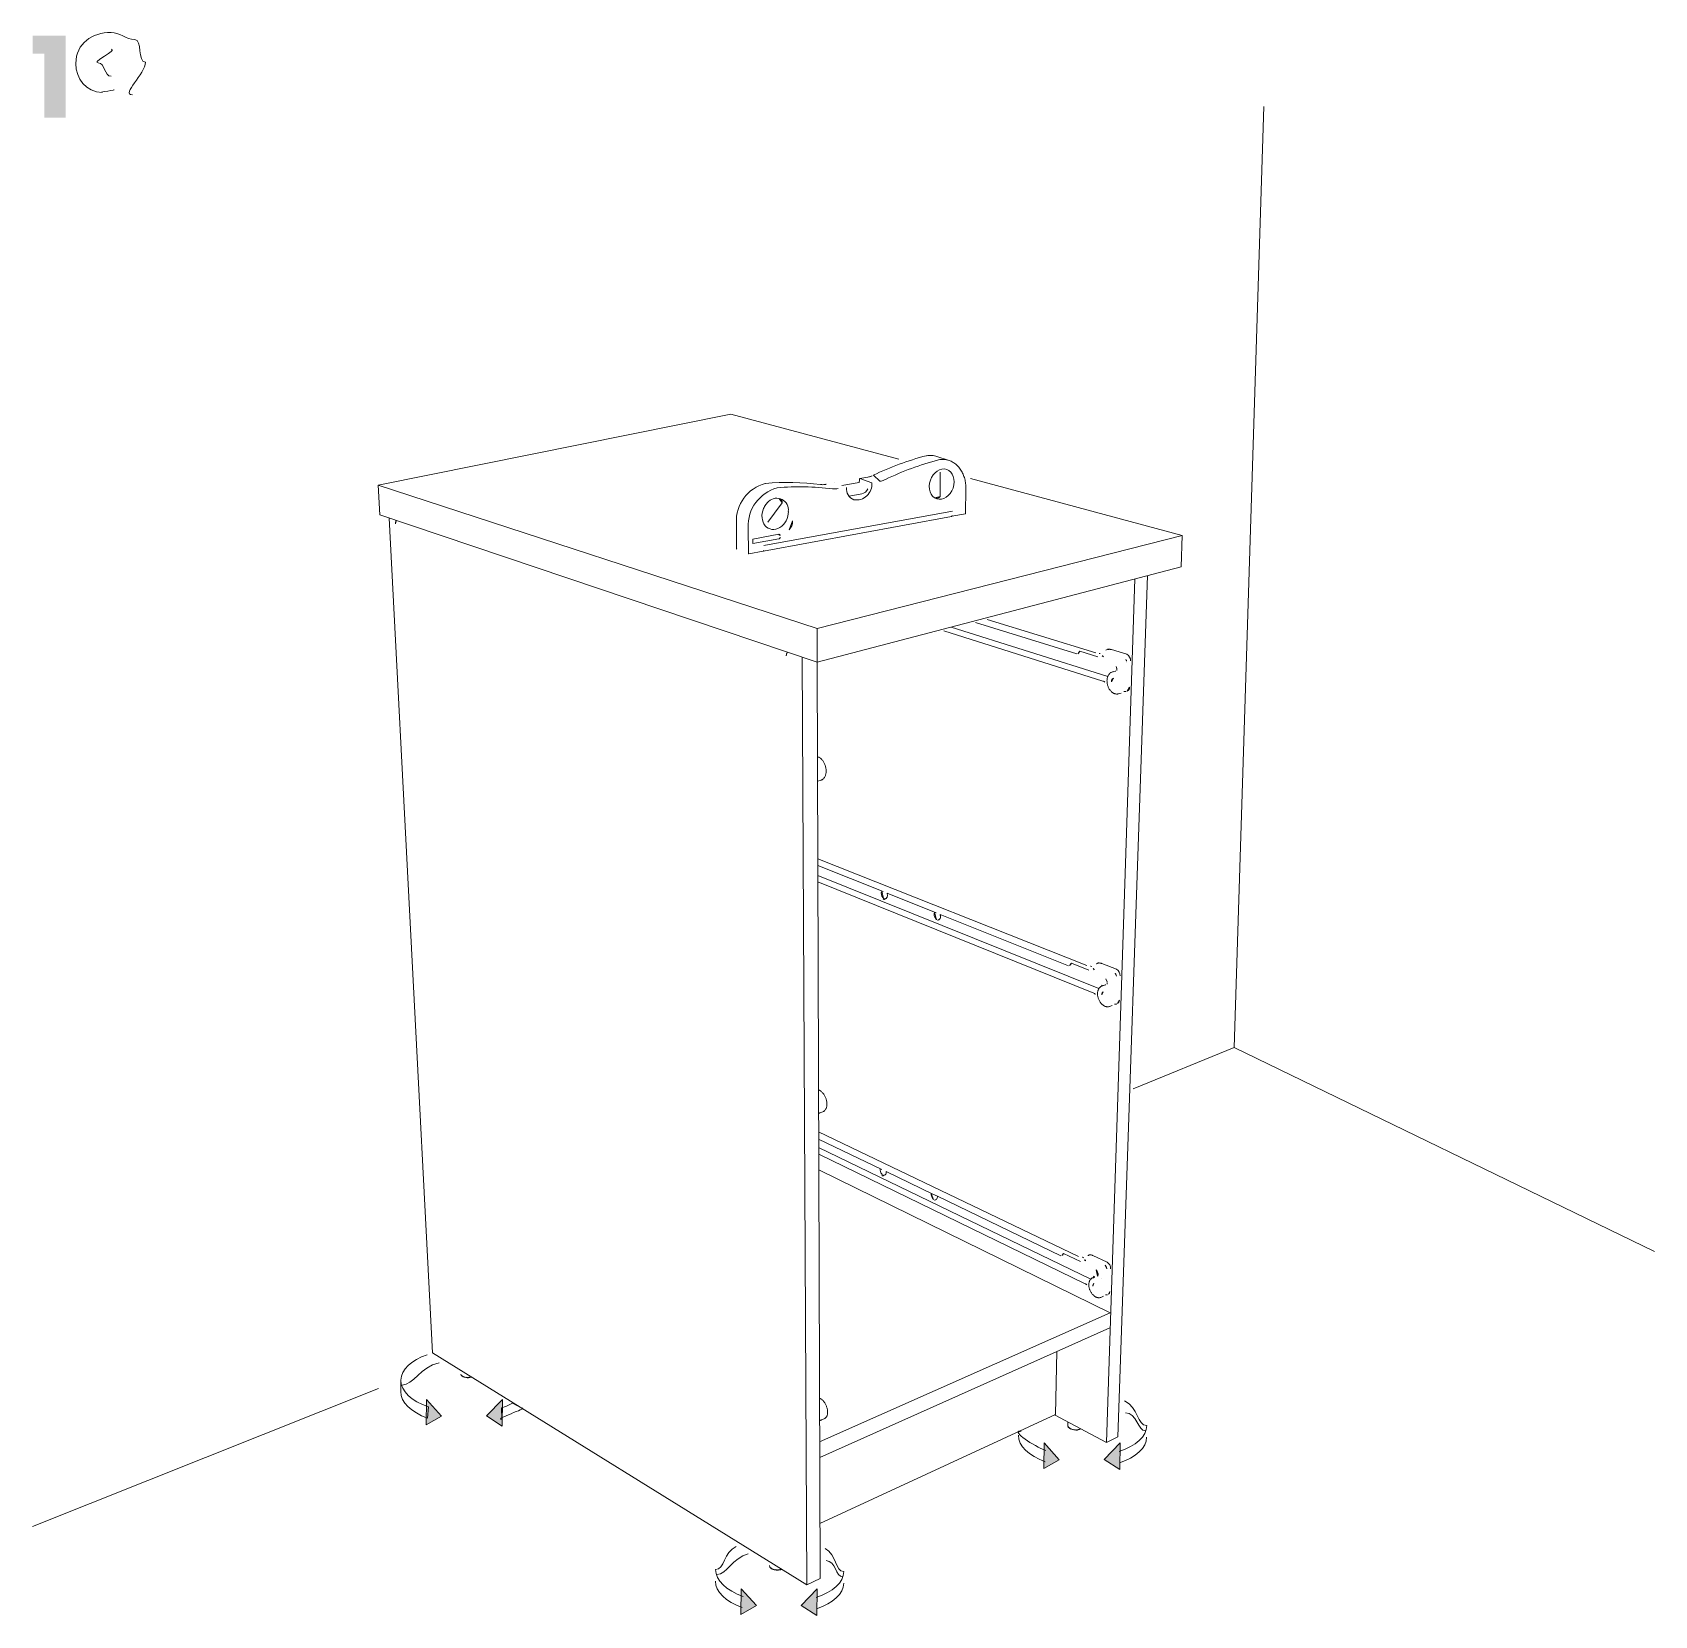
# Model space of a CAD drawing. Header units: metres. Extents: x -30.9 to 24.7, y -10.3 to 6.8.
# Drawn here: x 3.993 to 6.666, y -2.323 to 0.286 of the extents above; entities that cross this region are included whole.
import ezdxf

# ---------------------------------------------------------------- set-up
doc = ezdxf.new("R2010")
doc.units = ezdxf.units.M
doc.header["$MEASUREMENT"] = 0
doc.layers.add('PDF_Working_Num_Penna__7_Num_Penna__7', color=7, linetype='Continuous', lineweight=18)

msp = doc.modelspace()

# ---------------------------------------------------------------- hatches: boundary and pattern name
at = {"layer": 'PDF_Working_Num_Penna__7_Num_Penna__7', "linetype": 'Continuous', "lineweight": 18}
for points in [[(4.0128, 0.2512), (4.0128, 0.1458), (4.048, 0.1458), (4.048, 0.2809), (3.9935, 0.2809), (3.9935, 0.2512)], [(4.6425, -1.9666), (4.6421, -2.0085), (4.6674, -1.9941)], [(4.7675, -1.9665), (4.7413, -1.9937), (4.7672, -2.0105)], [(5.66, -2.0383), (5.6596, -2.0802), (5.6849, -2.0658)], [(5.785, -2.0382), (5.7588, -2.0654), (5.7847, -2.0822)], [(5.1609, -2.2788), (5.1605, -2.3207), (5.1859, -2.3063)], [(5.286, -2.2787), (5.2598, -2.306), (5.2856, -2.3227)]]:
    msp.add_hatch(color=7, dxfattribs=at).paths.add_polyline_path(points)

# ---------------------------------------------------------------- linework, layer by layer
at = {"layer": 'PDF_Working_Num_Penna__7_Num_Penna__7', "color": 7, "linetype": 'Continuous', "lineweight": 18, "flags": 128}
for points in [[(5.8065, -1.4544), (5.9732, -1.3865), (6.0218, 0.1641)], [(5.1439, -0.3428), (4.5631, -0.4597)], [(5.4206, -0.4171), (5.1439, -0.3428)], [(5.5034, -0.4192), (5.5051, -0.4198), (5.5067, -0.4205), (5.5083, -0.4213), (5.5099, -0.4222), (5.5114, -0.4231), (5.5129, -0.4241), (5.5144, -0.4252), (5.5158, -0.4264), (5.5171, -0.4277), (5.5184, -0.429), (5.5196, -0.4304), (5.5207, -0.4318), (5.5218, -0.4333), (5.5229, -0.4349), (5.5239, -0.4365), (5.5248, -0.4382), (5.5257, -0.4399), (5.5265, -0.4417), (5.5272, -0.4436), (5.5279, -0.4455), (5.5286, -0.4474), (5.5291, -0.4494), (5.5296, -0.4514), (5.53, -0.4534), (5.5303, -0.4554), (5.5305, -0.4573), (5.5307, -0.4593), (5.5308, -0.4613), (5.5309, -0.4634), (5.5309, -0.4654), (5.5304, -0.5069)], [(5.3267, -0.4606), (5.3551, -0.4556), (5.3552, -0.4554), (5.3554, -0.4541), (5.3557, -0.4528), (5.3558, -0.4514), (5.3559, -0.4501), (5.3559, -0.4489)], [(5.4887, -0.4561), (5.4889, -0.4384)], [(5.8856, -0.5942), (5.8875, -0.5425), (5.5386, -0.4488)], [(4.5631, -0.4597), (5.286, -0.6959), (5.8875, -0.5425)], [(4.5631, -0.4597), (4.5657, -0.5089)], [(5.4885, -0.4783), (5.4887, -0.4561)], [(5.5088, -0.5024), (5.198, -0.5595)], [(5.2049, -0.521), (5.216, -0.5059)], [(5.216, -0.5059), (5.2283, -0.4891)], [(5.5079, -0.5111), (5.5303, -0.507)], [(4.5657, -0.5089), (5.2861, -0.7517), (5.8856, -0.5942)], [(4.6522, -1.8899), (4.581, -0.5141)], [(5.1977, -0.5684), (5.5075, -0.5112), (5.5077, -0.5111)], [(5.1802, -0.5562), (5.1801, -0.5486), (5.2229, -0.5408)], [(5.2253, -0.5454), (5.2252, -0.546), (5.225, -0.5465), (5.2248, -0.5471), (5.2244, -0.5475), (5.2241, -0.5479), (5.2236, -0.5482), (5.2231, -0.5484), (5.1803, -0.5562)], [(5.1732, -0.573), (5.1973, -0.5685), (5.1975, -0.5684)], [(5.8094, -0.6142), (5.7625, -2.0373)], [(5.8304, -0.6087), (5.7816, -2.0283)], [(5.5069, -0.694), (5.7646, -0.775)], [(5.547, -0.6862), (5.714, -0.7379)], [(5.5662, -0.6811), (5.7449, -0.7361)], [(5.286, -0.6959), (5.2861, -0.7517)], [(5.4945, -0.7), (5.7568, -0.7827)], [(5.2612, -0.7433), (5.2689, -2.2722)], [(5.7484, -0.7428), (5.7187, -0.7336)], [(5.2859, -0.7516), (5.2909, -2.2617)], [(5.7868, -0.8024), (5.7825, -0.8036), (5.7816, -0.8038), (5.7808, -0.804), (5.78, -0.804), (5.7791, -0.804), (5.7782, -0.8039), (5.7774, -0.8038), (5.7766, -0.8036), (5.7757, -0.8033), (5.7749, -0.8029), (5.7741, -0.8025), (5.7732, -0.802), (5.7724, -0.8015), (5.7716, -0.8009), (5.7708, -0.8002), (5.7701, -0.7995), (5.7693, -0.7987), (5.7686, -0.7978), (5.7679, -0.7969), (5.7673, -0.7959), (5.7667, -0.7949), (5.7661, -0.7939), (5.7656, -0.7928), (5.7652, -0.7917), (5.7648, -0.7906), (5.7644, -0.7894), (5.7641, -0.7883), (5.7639, -0.7871), (5.7637, -0.7859), (5.7635, -0.7847), (5.7635, -0.7836), (5.7634, -0.7824), (5.7635, -0.7812), (5.7636, -0.7801), (5.7637, -0.779), (5.7639, -0.7779), (5.7642, -0.7768), (5.7645, -0.7758), (5.7649, -0.7748), (5.7653, -0.7739), (5.7658, -0.7729), (5.7664, -0.7721), (5.767, -0.7713), (5.7676, -0.7706), (5.7683, -0.7699), (5.769, -0.7693), (5.7698, -0.7688), (5.7706, -0.7683), (5.7715, -0.7679), (5.7724, -0.7676), (5.7767, -0.7664)], [(5.2864, -0.9073), (5.2872, -0.9075), (5.288, -0.9078), (5.2888, -0.9082), (5.2896, -0.9086), (5.2905, -0.9092), (5.2913, -0.9098), (5.2921, -0.9104), (5.2929, -0.9111), (5.2937, -0.9119), (5.2944, -0.9128), (5.2952, -0.9138), (5.2959, -0.9148), (5.2965, -0.9158), (5.2972, -0.9169), (5.2978, -0.918), (5.2983, -0.9192), (5.2988, -0.9204), (5.2992, -0.9216), (5.2996, -0.9229), (5.2999, -0.9241), (5.3002, -0.9254), (5.3005, -0.9266), (5.3006, -0.9279), (5.3007, -0.9292), (5.3008, -0.9304), (5.3008, -0.9316), (5.3007, -0.9328), (5.3006, -0.9341), (5.3005, -0.9352), (5.3002, -0.9363), (5.3, -0.9374), (5.2996, -0.9385), (5.2992, -0.9395), (5.2987, -0.9404), (5.2982, -0.9413), (5.2977, -0.9422), (5.297, -0.9429), (5.2964, -0.9436), (5.2956, -0.9443), (5.2949, -0.9448), (5.2941, -0.9453), (5.2933, -0.9456), (5.2925, -0.9459), (5.2874, -0.9474)], [(5.287, -1.0755), (5.7304, -1.2514)], [(5.287, -1.0868), (5.3946, -1.1297)], [(5.2871, -1.1032), (5.7501, -1.2893)], [(5.2871, -1.1137), (5.7416, -1.2972)], [(5.4018, -1.1365), (5.4018, -1.1356), (5.4018, -1.1348), (5.4016, -1.134), (5.4014, -1.1332), (5.4012, -1.1324), (5.4818, -1.1645)], [(5.7335, -1.259), (5.7049, -1.2476)], [(5.7718, -1.3173), (5.7676, -1.3189), (5.7668, -1.3191), (5.766, -1.3193), (5.7652, -1.3194), (5.7644, -1.3195), (5.7637, -1.3194), (5.7628, -1.3193), (5.762, -1.3192), (5.7612, -1.319), (5.7604, -1.3187), (5.7596, -1.3184), (5.7588, -1.318), (5.758, -1.3175), (5.7572, -1.317), (5.7564, -1.3163), (5.7556, -1.3157), (5.7549, -1.315), (5.7541, -1.3142), (5.7534, -1.3134), (5.7528, -1.3125), (5.7521, -1.3116), (5.7515, -1.3106), (5.7509, -1.3096), (5.7504, -1.3086), (5.7499, -1.3075), (5.7495, -1.3064), (5.7491, -1.3054), (5.7488, -1.3043), (5.7485, -1.3031), (5.7483, -1.302), (5.7481, -1.3009), (5.748, -1.2998), (5.748, -1.2987), (5.7479, -1.2976), (5.748, -1.2965), (5.7481, -1.2954), (5.7482, -1.2944), (5.7485, -1.2934), (5.7487, -1.2924), (5.749, -1.2915), (5.7494, -1.2906), (5.7499, -1.2898), (5.7503, -1.289), (5.7509, -1.2883), (5.7515, -1.2875), (5.7521, -1.2869), (5.7528, -1.2864), (5.7535, -1.2859), (5.7543, -1.2855), (5.7551, -1.2851), (5.7594, -1.2836)], [(5.9732, -1.3865), (6.6655, -1.7226)], [(5.2882, -1.4563), (5.2891, -1.4566), (5.2898, -1.457), (5.2907, -1.4574), (5.2915, -1.458), (5.2923, -1.4585), (5.2931, -1.4592), (5.2938, -1.4599), (5.2946, -1.4607), (5.2954, -1.4616), (5.2961, -1.4624), (5.2968, -1.4634), (5.2975, -1.4644), (5.2981, -1.4655), (5.2987, -1.4665), (5.2993, -1.4677), (5.2998, -1.4688), (5.3002, -1.47), (5.3006, -1.4711), (5.301, -1.4723), (5.3013, -1.4735), (5.3016, -1.4747), (5.3018, -1.4759), (5.3019, -1.4771), (5.302, -1.4782), (5.3021, -1.4794), (5.3021, -1.4805), (5.302, -1.4816), (5.3019, -1.4827), (5.3017, -1.4838), (5.3015, -1.4848), (5.3012, -1.4858), (5.3008, -1.4868), (5.3005, -1.4876), (5.3, -1.4885), (5.2995, -1.4893), (5.2989, -1.49), (5.2983, -1.4907), (5.2976, -1.4912), (5.2969, -1.4917), (5.2962, -1.4922), (5.2953, -1.4925), (5.2905, -1.4943)], [(5.2885, -1.5253), (5.7168, -1.7308)], [(5.2885, -1.5374), (5.3923, -1.5874)], [(5.2885, -1.5511), (5.7367, -1.7682)], [(5.2886, -1.5624), (5.7274, -1.7759)], [(5.7689, -1.8239), (5.2887, -1.588)], [(5.7196, -1.7392), (5.692, -1.726)], [(5.7575, -1.7965), (5.7535, -1.7983), (5.7528, -1.7985), (5.7521, -1.7988), (5.7514, -1.7989), (5.7506, -1.799), (5.7499, -1.799), (5.7491, -1.799), (5.7483, -1.7988), (5.7476, -1.7987), (5.7468, -1.7985), (5.7461, -1.7982), (5.7453, -1.7978), (5.7445, -1.7974), (5.7437, -1.7969), (5.7429, -1.7964), (5.7421, -1.7958), (5.7413, -1.7951), (5.7406, -1.7944), (5.7399, -1.7936), (5.7392, -1.7928), (5.7385, -1.792), (5.7379, -1.7911), (5.7372, -1.7902), (5.7367, -1.7892), (5.7362, -1.7882), (5.7357, -1.7872), (5.7353, -1.7861), (5.7349, -1.7851), (5.7345, -1.784), (5.7342, -1.783), (5.7339, -1.7819), (5.7338, -1.7809), (5.7336, -1.7798), (5.7335, -1.7788), (5.7335, -1.7777), (5.7335, -1.7767), (5.7336, -1.7757), (5.7337, -1.7747), (5.7339, -1.7737), (5.7341, -1.7729), (5.7344, -1.772), (5.7347, -1.7712), (5.7351, -1.7703), (5.7356, -1.7696), (5.736, -1.7689), (5.7366, -1.7683), (5.7372, -1.7677), (5.7379, -1.7672), (5.7386, -1.7667), (5.7393, -1.7663), (5.7434, -1.7646)], [(5.2901, -2.0365), (5.7689, -1.8239)], [(5.2903, -2.0624), (5.7681, -1.8485)], [(5.2689, -2.2722), (4.6522, -1.8899)], [(5.6784, -1.9915), (5.6811, -1.8874)], [(3.9933, -2.176), (4.5634, -1.9485)], [(5.2899, -1.9643), (5.2901, -1.9644), (5.2909, -1.9648), (5.2918, -1.9653), (5.2925, -1.9658), (5.2933, -1.9664), (5.2941, -1.967), (5.2949, -1.9677), (5.2957, -1.9685), (5.2964, -1.9694), (5.2971, -1.9702), (5.2978, -1.9712), (5.2985, -1.9721), (5.2991, -1.9732), (5.2997, -1.9742), (5.3003, -1.9753), (5.3008, -1.9764), (5.3012, -1.9775), (5.3016, -1.9786), (5.302, -1.9797), (5.3024, -1.9809), (5.3026, -1.982), (5.3029, -1.9831), (5.303, -1.9842), (5.3032, -1.9853), (5.3032, -1.9865), (5.3033, -1.9875), (5.3032, -1.9886), (5.3032, -1.9896), (5.303, -1.9906), (5.3028, -1.9916), (5.3026, -1.9925), (5.3023, -1.9934), (5.3019, -1.9942), (5.3015, -1.995), (5.301, -1.9958), (5.3005, -1.9964), (5.2999, -1.997), (5.2992, -1.9975), (5.2985, -1.998), (5.2978, -1.9984), (5.2931, -2.0004)], [(4.644, -1.9975), (4.6455, -1.9789)], [(5.2906, -2.171), (5.6784, -1.9915)], [(5.6769, -1.9921), (5.7625, -2.0373), (5.7816, -2.0283)], [(5.2909, -2.2617), (5.2689, -2.2722)]]:
    msp.add_lwpolyline(points, dxfattribs=at)
for points in [[(5.3788, -0.4435), (5.3785, -0.4435), (5.3784, -0.4435, -0.04676), (5.4656, -0.4113), (5.4658, -0.4113), (5.466, -0.4113), (5.4683, -0.411), (5.4705, -0.4108), (5.4727, -0.4107), (5.4749, -0.4108), (5.4771, -0.411), (5.4792, -0.4114), (5.4813, -0.4119), (5.4834, -0.4125), (5.5034, -0.4192), (5.5013, -0.4186), (5.4992, -0.4181), (5.4971, -0.4177), (5.4949, -0.4175), (5.4927, -0.4174), (5.4905, -0.4175), (5.4882, -0.4177), (5.486, -0.418, 0.046704), (5.3985, -0.4504), (5.3967, -0.4512), (5.3949, -0.4519), (5.3931, -0.4525), (5.3913, -0.453), (5.3894, -0.4534)], [(5.2397, -0.5332, 0.210049), (5.2456, -0.5193), (5.2456, -0.5184)], [(5.7707, -0.7839, -0.316467), (5.7744, -0.7777)], [(5.8008, -0.7926, -0.31671), (5.7967, -0.7994)], [(5.3923, -1.1288, 0.271069), (5.3943, -1.1393), (5.3946, -1.1396), (5.3949, -1.1399), (5.395, -1.1401), (5.3952, -1.1404), (5.3953, -1.1407), (5.3954, -1.141)], [(5.4794, -1.1636, 0.273633), (5.4815, -1.1742), (5.4817, -1.1745), (5.482, -1.1748), (5.4822, -1.1751), (5.4824, -1.1754), (5.4825, -1.1757), (5.4825, -1.1759)], [(5.7839, -1.3085, -0.295607), (5.7806, -1.3142)], [(5.474, -1.6269, 0.200326), (5.4766, -1.6355), (5.4769, -1.6358), (5.477, -1.6361), (5.4772, -1.6363), (5.4774, -1.6366), (5.4776, -1.637), (5.4776, -1.6372)], [(4.7161, -1.9296, -0.271454), (4.6994, -1.9265), (4.6992, -1.9264), (4.6994, -1.9266, 0.299554)], [(4.7032, -1.9292), (4.7034, -1.9293), (4.7036, -1.9294), (4.7037, -1.9293, -0.334257)], [(5.6998, -2.0121), (5.6996, -2.012, 0.317811), (5.7204, -2.0152, -0.300714), (5.6998, -2.012), (5.6997, -2.0119), (5.6995, -2.0118), (5.6994, -2.0115), (5.6994, -2.0112), (5.6992, -2.0111), (5.6992, -2.0105)], [(5.2081, -2.2428), (5.2083, -2.2431), (5.2087, -2.2436), (5.2092, -2.2441), (5.2097, -2.2446), (5.2103, -2.2451), (5.211, -2.2455), (5.2118, -2.2459), (5.2126, -2.2463), (5.2134, -2.2466), (5.2143, -2.2468), (5.2152, -2.2471), (5.2162, -2.2473), (5.2172, -2.2475), (5.2183, -2.2476), (5.2193, -2.2477), (5.2203, -2.2477), (5.2214, -2.2477), (5.2224, -2.2476), (5.2234, -2.2475), (5.2245, -2.2473), (5.2255, -2.2471), (5.2264, -2.2469), (5.2274, -2.2466, -0.281115), (5.2081, -2.2427), (5.2079, -2.2424), (5.2079, -2.242), (5.2076, -2.2419)], [(5.2153, -2.2468, -0.305663), (5.2146, -2.2466), (5.2149, -2.2467), (5.2151, -2.2468)], [(5.2237, -2.2471, -0.241751), (5.223, -2.2472), (5.2232, -2.2472), (5.2234, -2.2472)]]:
    msp.add_lwpolyline(points, format="xyb", close=True, dxfattribs=at)
for points in [[(5.3342, -0.4638, 0.310376), (5.3462, -0.4839, 0.49733), (5.376, -0.4558), (5.3563, -0.4488), (5.3561, -0.4488), (5.3694, -0.4464), (5.3697, -0.4465)], [(5.1534, -0.5647), (5.1529, -0.5218, -0.351179), (5.2006, -0.457), (5.2008, -0.457, -0.05231), (5.2915, -0.4587), (5.2935, -0.4589), (5.2953, -0.459), (5.2972, -0.4589), (5.299, -0.4588), (5.3009, -0.4585)], [(5.3204, -0.4655), (5.3186, -0.4658), (5.3167, -0.466), (5.3149, -0.466), (5.313, -0.4659), (5.3112, -0.4658, 0.052804), (5.2202, -0.4642, 0.348697), (5.1723, -0.5296), (5.1728, -0.5729)], [(5.3694, -0.4658, -0.244851), (5.3594, -0.4743), (5.3385, -0.478)], [(5.2385, -0.5032, 0.710289), (5.2061, -0.4866), (5.2048, -0.4877), (5.2036, -0.489), (5.2024, -0.4903), (5.2013, -0.4917), (5.2003, -0.4932), (5.1993, -0.4948), (5.1985, -0.4964), (5.1977, -0.4981)], [(5.8022, -0.7495, 0.316915), (5.7959, -0.7385), (5.7708, -0.7308), (5.7701, -0.7306), (5.7694, -0.7305), (5.7687, -0.7304), (5.7679, -0.7303), (5.7671, -0.7302), (5.7664, -0.7301), (5.7657, -0.7301), (5.7649, -0.7301), (5.7647, -0.7302), (5.7645, -0.7303), (5.7643, -0.7304), (5.7641, -0.7305), (5.7638, -0.7306), (5.7636, -0.7307)], [(5.4845, -1.1769), (5.4846, -1.1767), (5.4848, -1.1766), (5.4852, -1.1765), (5.4855, -1.1764), (5.4857, -1.1763), (5.486, -1.1762), (5.4863, -1.1761, 0.313942), (5.4892, -1.1711), (5.4892, -1.1701), (5.4891, -1.1691), (5.4889, -1.1682), (5.4886, -1.1672), (5.7003, -1.2517)], [(5.7852, -1.2684, 0.290326), (5.7791, -1.2576), (5.755, -1.2481), (5.7543, -1.2479), (5.7537, -1.2477), (5.753, -1.2475), (5.7522, -1.2474), (5.7515, -1.2473), (5.7508, -1.2472), (5.7501, -1.2472), (5.7494, -1.2472), (5.7492, -1.2473), (5.749, -1.2474), (5.7487, -1.2475), (5.7485, -1.2475), (5.7483, -1.2476), (5.748, -1.2477)], [(5.484, -1.6317), (5.4765, -1.628), (5.3995, -1.5909), (5.3995, -1.5917), (5.3996, -1.5925, -0.342712), (5.3969, -1.5969), (5.3966, -1.597), (5.3963, -1.597), (5.3961, -1.5971), (5.3958, -1.5972), (5.3955, -1.5973), (5.3953, -1.5974), (5.3952, -1.5976), (5.395, -1.5979), (5.3949, -1.598), (5.3945, -1.5981), (5.3942, -1.5981), (5.394, -1.598), (5.3938, -1.598), (5.3935, -1.5978), (5.3933, -1.5977), (5.3931, -1.5975), (5.393, -1.5973), (5.393, -1.5971), (5.393, -1.5969), (5.3931, -1.5967), (5.3932, -1.5966), (5.3933, -1.5962), (5.3932, -1.5959), (5.393, -1.5956), (5.3928, -1.5953), (5.3926, -1.5951), (5.3924, -1.5947, -0.203798), (5.3898, -1.5863)], [(5.4795, -1.6383), (5.4796, -1.6382), (5.4798, -1.638), (5.4801, -1.638), (5.4804, -1.6379), (5.4806, -1.6378), (5.4809, -1.6377), (5.4812, -1.6377, 0.352357), (5.484, -1.633), (5.484, -1.6323), (5.484, -1.6317), (5.6876, -1.7298)], [(5.7694, -1.7511, 0.274665), (5.7635, -1.7404), (5.7403, -1.7294), (5.7397, -1.7291), (5.739, -1.7289), (5.7383, -1.7286), (5.7376, -1.7285), (5.7369, -1.7284), (5.7362, -1.7283), (5.7355, -1.7282), (5.7349, -1.7282), (5.7347, -1.7283), (5.7345, -1.7284), (5.7343, -1.7285), (5.7341, -1.7285), (5.7338, -1.7287), (5.7336, -1.7287)], [(4.6002, -1.9347), (4.6, -1.9529, 0.011807), (4.6, -1.9537)], [(4.7666, -1.9993), (4.766, -1.9805, 0.043577), (4.7844, -1.9727), (4.7997, -1.9808)]]:
    msp.add_lwpolyline(points, format="xyb", dxfattribs=at)
for points in [[(5.3694, -0.4464), (5.3709, -0.4461), (5.3724, -0.4458), (5.3739, -0.4453), (5.3754, -0.4448), (5.3769, -0.4442)], [(5.3005, -0.4584), (5.3007, -0.4584)], [(5.3143, -0.4562), (5.3141, -0.4561)], [(5.4797, -0.4808), (5.4804, -0.4809), (5.481, -0.481), (5.4816, -0.4811), (5.4822, -0.4811), (5.4828, -0.4811), (5.4833, -0.4811), (5.4838, -0.4811), (5.4843, -0.4811), (5.4852, -0.4809), (5.4859, -0.4808), (5.4867, -0.4805), (5.4873, -0.4802), (5.4875, -0.48), (5.4878, -0.4798), (5.4881, -0.4793), (5.4883, -0.4791), (5.4884, -0.4788), (5.4885, -0.4786)], [(5.2283, -0.4891), (5.2284, -0.4889), (5.2285, -0.4886), (5.2286, -0.4884), (5.2286, -0.4881), (5.2286, -0.4878), (5.2286, -0.4875), (5.2285, -0.4872), (5.2284, -0.4868), (5.2281, -0.4862), (5.2277, -0.4855), (5.2271, -0.4849), (5.2265, -0.4842), (5.2262, -0.4839), (5.2258, -0.4835), (5.2254, -0.4832), (5.2249, -0.4829), (5.2244, -0.4825), (5.2238, -0.4821), (5.2232, -0.4818)], [(4.5915, -0.5233), (4.5915, -0.5223), (4.5916, -0.5214), (4.5917, -0.5206), (4.5919, -0.5198), (4.5922, -0.5191), (4.5926, -0.5185)], [(5.5077, -0.5111), (5.5079, -0.5109), (5.5081, -0.5106), (5.5083, -0.5102)], [(5.5079, -0.5111), (5.5082, -0.511), (5.5084, -0.5108), (5.5085, -0.5105), (5.5086, -0.5101), (5.5086, -0.5097)], [(5.223, -0.5409), (5.2235, -0.5408), (5.224, -0.5409), (5.2244, -0.5412), (5.2248, -0.5415), (5.225, -0.542), (5.2252, -0.5425), (5.2253, -0.543)], [(5.2239, -0.5409), (5.2234, -0.5408)], [(5.1537, -0.5653), (5.1535, -0.5652), (5.1534, -0.565)], [(5.1732, -0.573), (5.173, -0.573), (5.1728, -0.5729)], [(5.1975, -0.5684), (5.1977, -0.5682), (5.1979, -0.5679), (5.198, -0.5675)], [(5.2351, -0.7409), (5.2352, -0.7399), (5.2353, -0.7389), (5.2356, -0.7379), (5.2359, -0.7371), (5.2363, -0.7364), (5.2368, -0.7357)], [(5.7187, -0.7336), (5.7184, -0.7338), (5.7181, -0.7341), (5.7179, -0.7344), (5.7177, -0.7348), (5.7177, -0.7352), (5.7176, -0.7357), (5.7155, -0.7377)], [(5.7505, -0.7372), (5.7508, -0.7371), (5.751, -0.7371), (5.7513, -0.7371), (5.7515, -0.7373)], [(5.7517, -0.7372), (5.7514, -0.7371), (5.751, -0.7371)], [(5.7525, -0.7374), (5.7518, -0.7372), (5.7516, -0.7371), (5.7514, -0.7371), (5.7512, -0.7371)], [(5.7576, -0.7428), (5.7574, -0.7423), (5.7572, -0.7418), (5.7569, -0.7414), (5.7565, -0.7411), (5.7562, -0.7409), (5.7558, -0.7408)], [(5.7636, -0.7307), (5.7627, -0.7311), (5.7618, -0.7316)], [(5.7667, -0.7305), (5.7661, -0.7304), (5.7655, -0.7302)], [(5.7946, -0.747), (5.7951, -0.748), (5.7954, -0.749), (5.7956, -0.7501)], [(5.7724, -0.7676), (5.7734, -0.7674)], [(5.7767, -0.7664), (5.7778, -0.7662)], [(5.7786, -0.7589), (5.779, -0.7597), (5.7793, -0.7605), (5.7795, -0.7614), (5.7797, -0.7623)], [(5.7798, -0.7632), (5.7799, -0.7642), (5.7798, -0.7651)], [(5.7798, -0.7636), (5.7798, -0.7634)], [(5.7958, -0.7517), (5.7958, -0.7514)], [(5.759, -0.7833), (5.7582, -0.7831), (5.7575, -0.7829)], [(5.759, -0.7832), (5.7595, -0.7838), (5.7601, -0.7843)], [(5.7912, -0.7999), (5.7917, -0.7999), (5.7919, -0.7999)], [(5.7935, -0.8), (5.7933, -0.8), (5.7931, -0.7999), (5.7929, -0.7999), (5.7927, -0.7999), (5.7924, -0.7999)], [(5.7951, -0.7998), (5.7946, -0.7999), (5.794, -0.8)], [(5.399, -1.1412), (5.3987, -1.1413), (5.3984, -1.1414), (5.3982, -1.1414), (5.3979, -1.1415), (5.3976, -1.1417), (5.3974, -1.1418), (5.3973, -1.1419), (5.3972, -1.1421), (5.3971, -1.1423), (5.3969, -1.1424), (5.3965, -1.1425), (5.3962, -1.1426), (5.396, -1.1425), (5.3958, -1.1424), (5.3956, -1.1423), (5.3954, -1.1422), (5.3952, -1.142), (5.395, -1.1418), (5.395, -1.1416), (5.3951, -1.1413)], [(5.4018, -1.1364), (5.4017, -1.1373), (5.4015, -1.1381), (5.4013, -1.1389), (5.401, -1.1395), (5.4005, -1.1401), (5.4001, -1.1405), (5.3996, -1.1409)], [(5.7049, -1.2476), (5.7046, -1.2478), (5.7043, -1.2481), (5.7041, -1.2484), (5.7039, -1.2488), (5.7039, -1.2492), (5.7038, -1.2497), (5.7018, -1.2513)], [(5.7385, -1.2533), (5.737, -1.2527), (5.7368, -1.2526), (5.7366, -1.2526), (5.7365, -1.2525), (5.7363, -1.2525)], [(5.748, -1.2477), (5.7472, -1.2481), (5.7463, -1.2486)], [(5.7423, -1.2583), (5.7422, -1.2578), (5.7419, -1.2574), (5.7417, -1.257), (5.7413, -1.2567), (5.741, -1.2566), (5.7406, -1.2565)], [(5.7616, -1.2736), (5.7621, -1.2745), (5.7626, -1.2754), (5.7631, -1.2764), (5.7634, -1.2774), (5.7636, -1.2785)], [(5.7637, -1.2795), (5.7637, -1.2805), (5.7636, -1.2814), (5.7635, -1.2823)], [(5.777, -1.264), (5.7775, -1.2649), (5.7779, -1.2658), (5.7784, -1.2668), (5.7787, -1.2678), (5.7789, -1.2688)], [(5.7436, -1.2979), (5.7429, -1.2977), (5.7422, -1.2974)], [(5.7436, -1.2979), (5.7442, -1.2984), (5.7448, -1.2988)], [(5.7549, -1.2999), (5.755, -1.299), (5.7551, -1.2981), (5.7554, -1.2973), (5.7557, -1.2966), (5.7562, -1.2959), (5.7567, -1.2954), (5.7573, -1.295)], [(5.7557, -1.2845), (5.7556, -1.2843), (5.7554, -1.2842), (5.7553, -1.284), (5.7552, -1.2844), (5.7551, -1.2848)], [(5.7551, -1.2851), (5.7559, -1.2849), (5.7567, -1.2847), (5.7576, -1.2846)], [(5.7554, -1.285), (5.7556, -1.2847)], [(5.7557, -1.2845), (5.7558, -1.2846)], [(5.7594, -1.2836), (5.7602, -1.2833), (5.761, -1.2832), (5.7618, -1.2831)], [(5.7769, -1.315), (5.7767, -1.3149), (5.7765, -1.3149), (5.7763, -1.3149), (5.776, -1.3149), (5.7758, -1.3149)], [(5.7791, -1.3148), (5.7784, -1.315), (5.7776, -1.3151)], [(5.2905, -1.4943), (5.2898, -1.4945), (5.2891, -1.4946)], [(5.692, -1.726), (5.6918, -1.7262), (5.6915, -1.7264), (5.6913, -1.7268), (5.6911, -1.7271), (5.691, -1.7275), (5.691, -1.728), (5.6891, -1.7294)], [(5.7254, -1.7333), (5.7232, -1.7323), (5.7231, -1.7322), (5.7229, -1.7322), (5.7227, -1.7321), (5.7225, -1.7321), (5.7224, -1.732)], [(5.7281, -1.738), (5.728, -1.7375), (5.7278, -1.7371), (5.7275, -1.7368), (5.7271, -1.7365), (5.7268, -1.7363), (5.7264, -1.7363)], [(5.7336, -1.7287), (5.7328, -1.7291), (5.732, -1.7295)], [(5.7406, -1.7632), (5.7408, -1.7634), (5.7409, -1.7635)], [(5.741, -1.7636), (5.7413, -1.7639), (5.7416, -1.7641), (5.7418, -1.7644), (5.7421, -1.7645), (5.7424, -1.7647)], [(5.7457, -1.7529), (5.7463, -1.7536), (5.7468, -1.7543), (5.7473, -1.7552), (5.7478, -1.756), (5.7481, -1.7569), (5.7484, -1.7579), (5.7486, -1.7588), (5.7487, -1.7597), (5.7487, -1.7605), (5.7487, -1.7613), (5.7486, -1.762), (5.7484, -1.7627), (5.7481, -1.7634)], [(5.7605, -1.7452), (5.7611, -1.746), (5.7616, -1.7467), (5.7621, -1.7476), (5.7625, -1.7484), (5.7628, -1.7493), (5.7631, -1.7502), (5.7633, -1.7511)], [(5.7294, -1.7766), (5.7287, -1.7764), (5.728, -1.7762)], [(5.7294, -1.7767), (5.7299, -1.7771), (5.7305, -1.7775)], [(5.7393, -1.7663), (5.7401, -1.766), (5.741, -1.7659), (5.7418, -1.7657), (5.7427, -1.7657)], [(5.7402, -1.7799), (5.7402, -1.779), (5.7404, -1.7782), (5.7407, -1.7774), (5.741, -1.7767), (5.7415, -1.7762), (5.742, -1.7757)], [(5.755, -1.7673), (5.7549, -1.7671), (5.7548, -1.767)], [(5.7682, -1.7884), (5.7681, -1.7892), (5.768, -1.79), (5.7677, -1.7908), (5.7674, -1.7915), (5.7671, -1.792), (5.7666, -1.7926), (5.7661, -1.793)], [(5.7614, -1.7941), (5.7612, -1.794), (5.761, -1.794)], [(5.7641, -1.7939), (5.7635, -1.7941), (5.7628, -1.7942), (5.7621, -1.7942)], [(4.6991, -1.9195), (4.6988, -1.9194), (4.6989, -1.9192), (4.6988, -1.919)], [(4.6988, -1.925), (4.6988, -1.9257)], [(4.699, -1.9259), (4.6991, -1.9261)], [(4.6999, -1.9273), (4.6997, -1.9272)], [(4.7003, -1.9277), (4.7004, -1.9278)], [(4.7006, -1.9279), (4.7004, -1.9279)], [(4.7011, -1.9282), (4.7013, -1.9284)], [(4.7014, -1.9285), (4.7013, -1.9284)], [(4.7021, -1.9288), (4.7024, -1.9289)], [(4.7025, -1.929), (4.7023, -1.929)], [(4.7045, -1.9296), (4.7047, -1.9297), (4.7049, -1.9297)], [(4.705, -1.9298), (4.7048, -1.9298), (4.7046, -1.9297)], [(4.7058, -1.9298), (4.7061, -1.93), (4.7063, -1.93)], [(4.7064, -1.9301), (4.7062, -1.9301)], [(4.7073, -1.9301), (4.7076, -1.9302)], [(4.7079, -1.9302), (4.7076, -1.9303)], [(4.7088, -1.9302), (4.7092, -1.9302), (4.7093, -1.9302)], [(4.7094, -1.9303), (4.7092, -1.9303)], [(4.7104, -1.9302), (4.7107, -1.9302), (4.7109, -1.9302)], [(4.711, -1.9303), (4.7107, -1.9303)], [(4.712, -1.9301), (4.7123, -1.9301)], [(4.7125, -1.9301), (4.7123, -1.9302)], [(4.7135, -1.9299), (4.7137, -1.9299), (4.7138, -1.9299)], [(4.7141, -1.9299), (4.7139, -1.93)], [(4.715, -1.9296), (4.7152, -1.9296), (4.7153, -1.9296)], [(4.7156, -1.9295), (4.7154, -1.9296)], [(4.6425, -1.9666), (4.6421, -2.0085), (4.6674, -1.9941)], [(4.7675, -1.9665), (4.7672, -2.0105), (4.7413, -1.9937)], [(5.2931, -2.0004), (5.2925, -2.0007), (5.2918, -2.0009), (5.2911, -2.001), (5.2904, -2.0011)], [(5.6992, -2.0039), (5.699, -2.0102)], [(5.6993, -2.0113), (5.6994, -2.0115)], [(5.7001, -2.0125), (5.7002, -2.0127)], [(5.7004, -2.0128), (5.7002, -2.0127)], [(5.7008, -2.0132), (5.701, -2.0134)], [(5.7011, -2.0136), (5.7009, -2.0135)], [(5.7017, -2.0139), (5.7018, -2.0141)], [(5.7021, -2.0142), (5.7019, -2.0142)], [(5.7028, -2.0145), (5.7029, -2.0147), (5.7031, -2.0147)], [(5.7032, -2.0149), (5.703, -2.0148), (5.7028, -2.0147)], [(5.704, -2.0151), (5.7042, -2.0152), (5.7043, -2.0153)], [(5.7044, -2.0154), (5.7042, -2.0153), (5.704, -2.0153)], [(5.7053, -2.0156), (5.7055, -2.0157), (5.7057, -2.0157)], [(5.7058, -2.0158), (5.7056, -2.0158), (5.7054, -2.0157)], [(5.7068, -2.016), (5.707, -2.0161), (5.7072, -2.0161)], [(5.7073, -2.0162), (5.7071, -2.0162), (5.7069, -2.0161)], [(5.7083, -2.0162), (5.7084, -2.0163), (5.7086, -2.0164), (5.7087, -2.0164)], [(5.7088, -2.0165), (5.7086, -2.0165)], [(5.7098, -2.0165), (5.7102, -2.0165), (5.7104, -2.0165)], [(5.7104, -2.0166), (5.7102, -2.0167), (5.71, -2.0166)], [(5.7114, -2.0165), (5.7118, -2.0167)], [(5.712, -2.0167), (5.7118, -2.0167)], [(5.713, -2.0165), (5.7134, -2.0166)], [(5.7136, -2.0166), (5.7135, -2.0167)], [(5.7146, -2.0165), (5.7148, -2.0165), (5.715, -2.0165)], [(5.7152, -2.0165), (5.715, -2.0165)], [(5.7161, -2.0162), (5.7163, -2.0163), (5.7165, -2.0163)], [(5.7167, -2.0162), (5.7166, -2.0163), (5.7164, -2.0164)], [(5.7176, -2.016), (5.7177, -2.016), (5.7179, -2.0159)], [(5.7181, -2.0158), (5.7181, -2.0159), (5.7178, -2.016)], [(5.7189, -2.0155), (5.7191, -2.0155)], [(5.7194, -2.0153), (5.7193, -2.0156)], [(5.66, -2.0383), (5.6596, -2.0802), (5.6849, -2.0658)], [(5.785, -2.0382), (5.7847, -2.0822), (5.7588, -2.0654)], [(5.2074, -2.2401), (5.2074, -2.2409)], [(5.2076, -2.2412), (5.2076, -2.2415), (5.2076, -2.2413)], [(5.2078, -2.2421), (5.208, -2.2425)], [(5.2087, -2.2435), (5.2089, -2.2437)], [(5.2091, -2.2438), (5.2089, -2.2437)], [(5.2096, -2.2443), (5.2098, -2.2445)], [(5.21, -2.2446), (5.2098, -2.2445)], [(5.2106, -2.245), (5.2108, -2.2451)], [(5.211, -2.2453), (5.2108, -2.2452)], [(5.2118, -2.2456), (5.212, -2.2457), (5.2122, -2.2458)], [(5.2123, -2.2459), (5.2121, -2.2459), (5.2119, -2.2458)], [(5.2132, -2.2461), (5.2134, -2.2463), (5.2136, -2.2464)], [(5.2137, -2.2464), (5.2135, -2.2464), (5.2133, -2.2464)], [(5.2162, -2.2469), (5.2165, -2.2471), (5.2167, -2.2471)], [(5.2168, -2.2471), (5.2167, -2.2472), (5.2164, -2.2471)], [(5.2179, -2.2472), (5.2182, -2.2473), (5.2184, -2.2473)], [(5.2185, -2.2473), (5.2183, -2.2474)], [(5.2196, -2.2473), (5.2199, -2.2474), (5.2201, -2.2474), (5.2203, -2.2473)], [(5.2202, -2.2474), (5.22, -2.2475), (5.2198, -2.2475)], [(5.2213, -2.2473), (5.2215, -2.2474), (5.2217, -2.2474)], [(5.222, -2.2473), (5.2217, -2.2474)], [(5.2247, -2.2469), (5.2249, -2.247), (5.2251, -2.2469)], [(5.2253, -2.2468), (5.2252, -2.247), (5.2249, -2.247)], [(5.2263, -2.2466), (5.2265, -2.2466), (5.2266, -2.2466)], [(5.2264, -2.2467), (5.2265, -2.2467), (5.2268, -2.2466), (5.2269, -2.2464)], [(5.1609, -2.2788), (5.1605, -2.3207), (5.1859, -2.3063)], [(5.286, -2.2787), (5.2856, -2.3227), (5.2598, -2.306)]]:
    msp.add_lwpolyline(points, close=True, dxfattribs=at)
at = {"layer": 'PDF_Working_Num_Penna__7_Num_Penna__7', "color": 7, "linetype": 'Continuous', "lineweight": 18}
msp.add_ellipse((5.4912, -0.4581), major_axis=(0.0083, 0.0242), ratio=0.771027, dxfattribs=at)
msp.add_ellipse((5.2168, -0.507), major_axis=(0.0089, 0.0248), ratio=0.800146, start_param=1.495866, end_param=5.142011, dxfattribs=at)
for points in [[(4.0648, 0.2352), (4.0648, 0.2684), (4.0921, 0.2863), (4.1229, 0.2863)], [(4.1229, 0.2863), (4.136, 0.2863), (4.1481, 0.2747), (4.1615, 0.2747)], [(4.1615, 0.2747), (4.1755, 0.2747), (4.1654, 0.2374), (4.1796, 0.2374)], [(4.1231, 0.2585), (4.1355, 0.2585), (4.089, 0.2363), (4.1014, 0.2363)], [(4.1082, 0.1875), (4.0817, 0.1875), (4.0648, 0.2103), (4.0648, 0.2352)], [(4.1014, 0.2363), (4.1138, 0.2363), (4.1107, 0.2141), (4.1231, 0.2141)], [(4.1796, 0.2374), (4.1796, 0.2178), (4.1386, 0.1836), (4.1579, 0.1836)], [(4.1272, 0.1917), (4.1339, 0.1917), (4.101, 0.1875), (4.1082, 0.1875)], [(4.6002, -1.9347), (4.6003, -1.9172), (4.6175, -1.902), (4.6438, -1.8928)], [(4.6023, -1.9429), (4.6204, -1.9429), (4.6325, -1.9127), (4.6631, -1.9064)], [(4.6455, -1.9789), (4.618, -1.969), (4.6, -1.9528), (4.6002, -1.9347)], [(4.6455, -1.9789), (4.618, -1.969), (4.6, -1.9528), (4.6002, -1.9347)], [(4.6, -1.9537), (4.5998, -1.9714), (4.6172, -1.9874), (4.644, -1.9975)], [(4.6, -1.9537), (4.5998, -1.9714), (4.6172, -1.9874), (4.644, -1.9975)], [(5.7924, -1.969), (5.8149, -1.979), (5.8129, -2.0096), (5.829, -2.0096)], [(4.7997, -1.9808), (4.8105, -1.9808), (4.7519, -1.9993), (4.7666, -1.9993)], [(4.7997, -1.9808), (4.8105, -1.9808), (4.7519, -1.9993), (4.7666, -1.9993)], [(5.7937, -1.9886), (5.8123, -1.9886), (5.8145, -2.0185), (5.827, -2.0185)], [(5.663, -2.0507), (5.642, -2.0431), (5.6062, -2.0188), (5.6205, -2.0188)], [(5.6175, -2.0254), (5.6173, -2.0432), (5.6347, -2.0592), (5.6615, -2.0692)], [(5.6205, -2.0188), (5.6249, -2.0188), (5.6175, -2.0202), (5.6175, -2.0202)], [(5.7835, -2.0523), (5.8109, -2.0431), (5.8289, -2.0276), (5.829, -2.0096)], [(5.8288, -2.0287), (5.8287, -2.0464), (5.811, -2.0619), (5.7841, -2.0711)], [(5.1186, -2.247), (5.1339, -2.247), (5.1319, -2.2181), (5.1527, -2.2088)], [(5.2993, -2.2124), (5.3183, -2.2222), (5.3154, -2.2502), (5.33, -2.2502)], [(5.1208, -2.2552), (5.1371, -2.2552), (5.1464, -2.2277), (5.1726, -2.2208)], [(5.3007, -2.2322), (5.3163, -2.2322), (5.317, -2.259), (5.3279, -2.259)], [(5.1185, -2.2659), (5.1183, -2.2837), (5.1357, -2.2997), (5.1625, -2.3097)], [(5.164, -2.2912), (5.1364, -2.2813), (5.1185, -2.265), (5.1186, -2.247)], [(5.2845, -2.2928), (5.3119, -2.2837), (5.3298, -2.2681), (5.3299, -2.2502)], [(5.3298, -2.2692), (5.3297, -2.287), (5.312, -2.3024), (5.285, -2.3116)]]:
    msp.add_open_spline(points, degree=3, dxfattribs=at)

doc.saveas('drawing.dxf')
